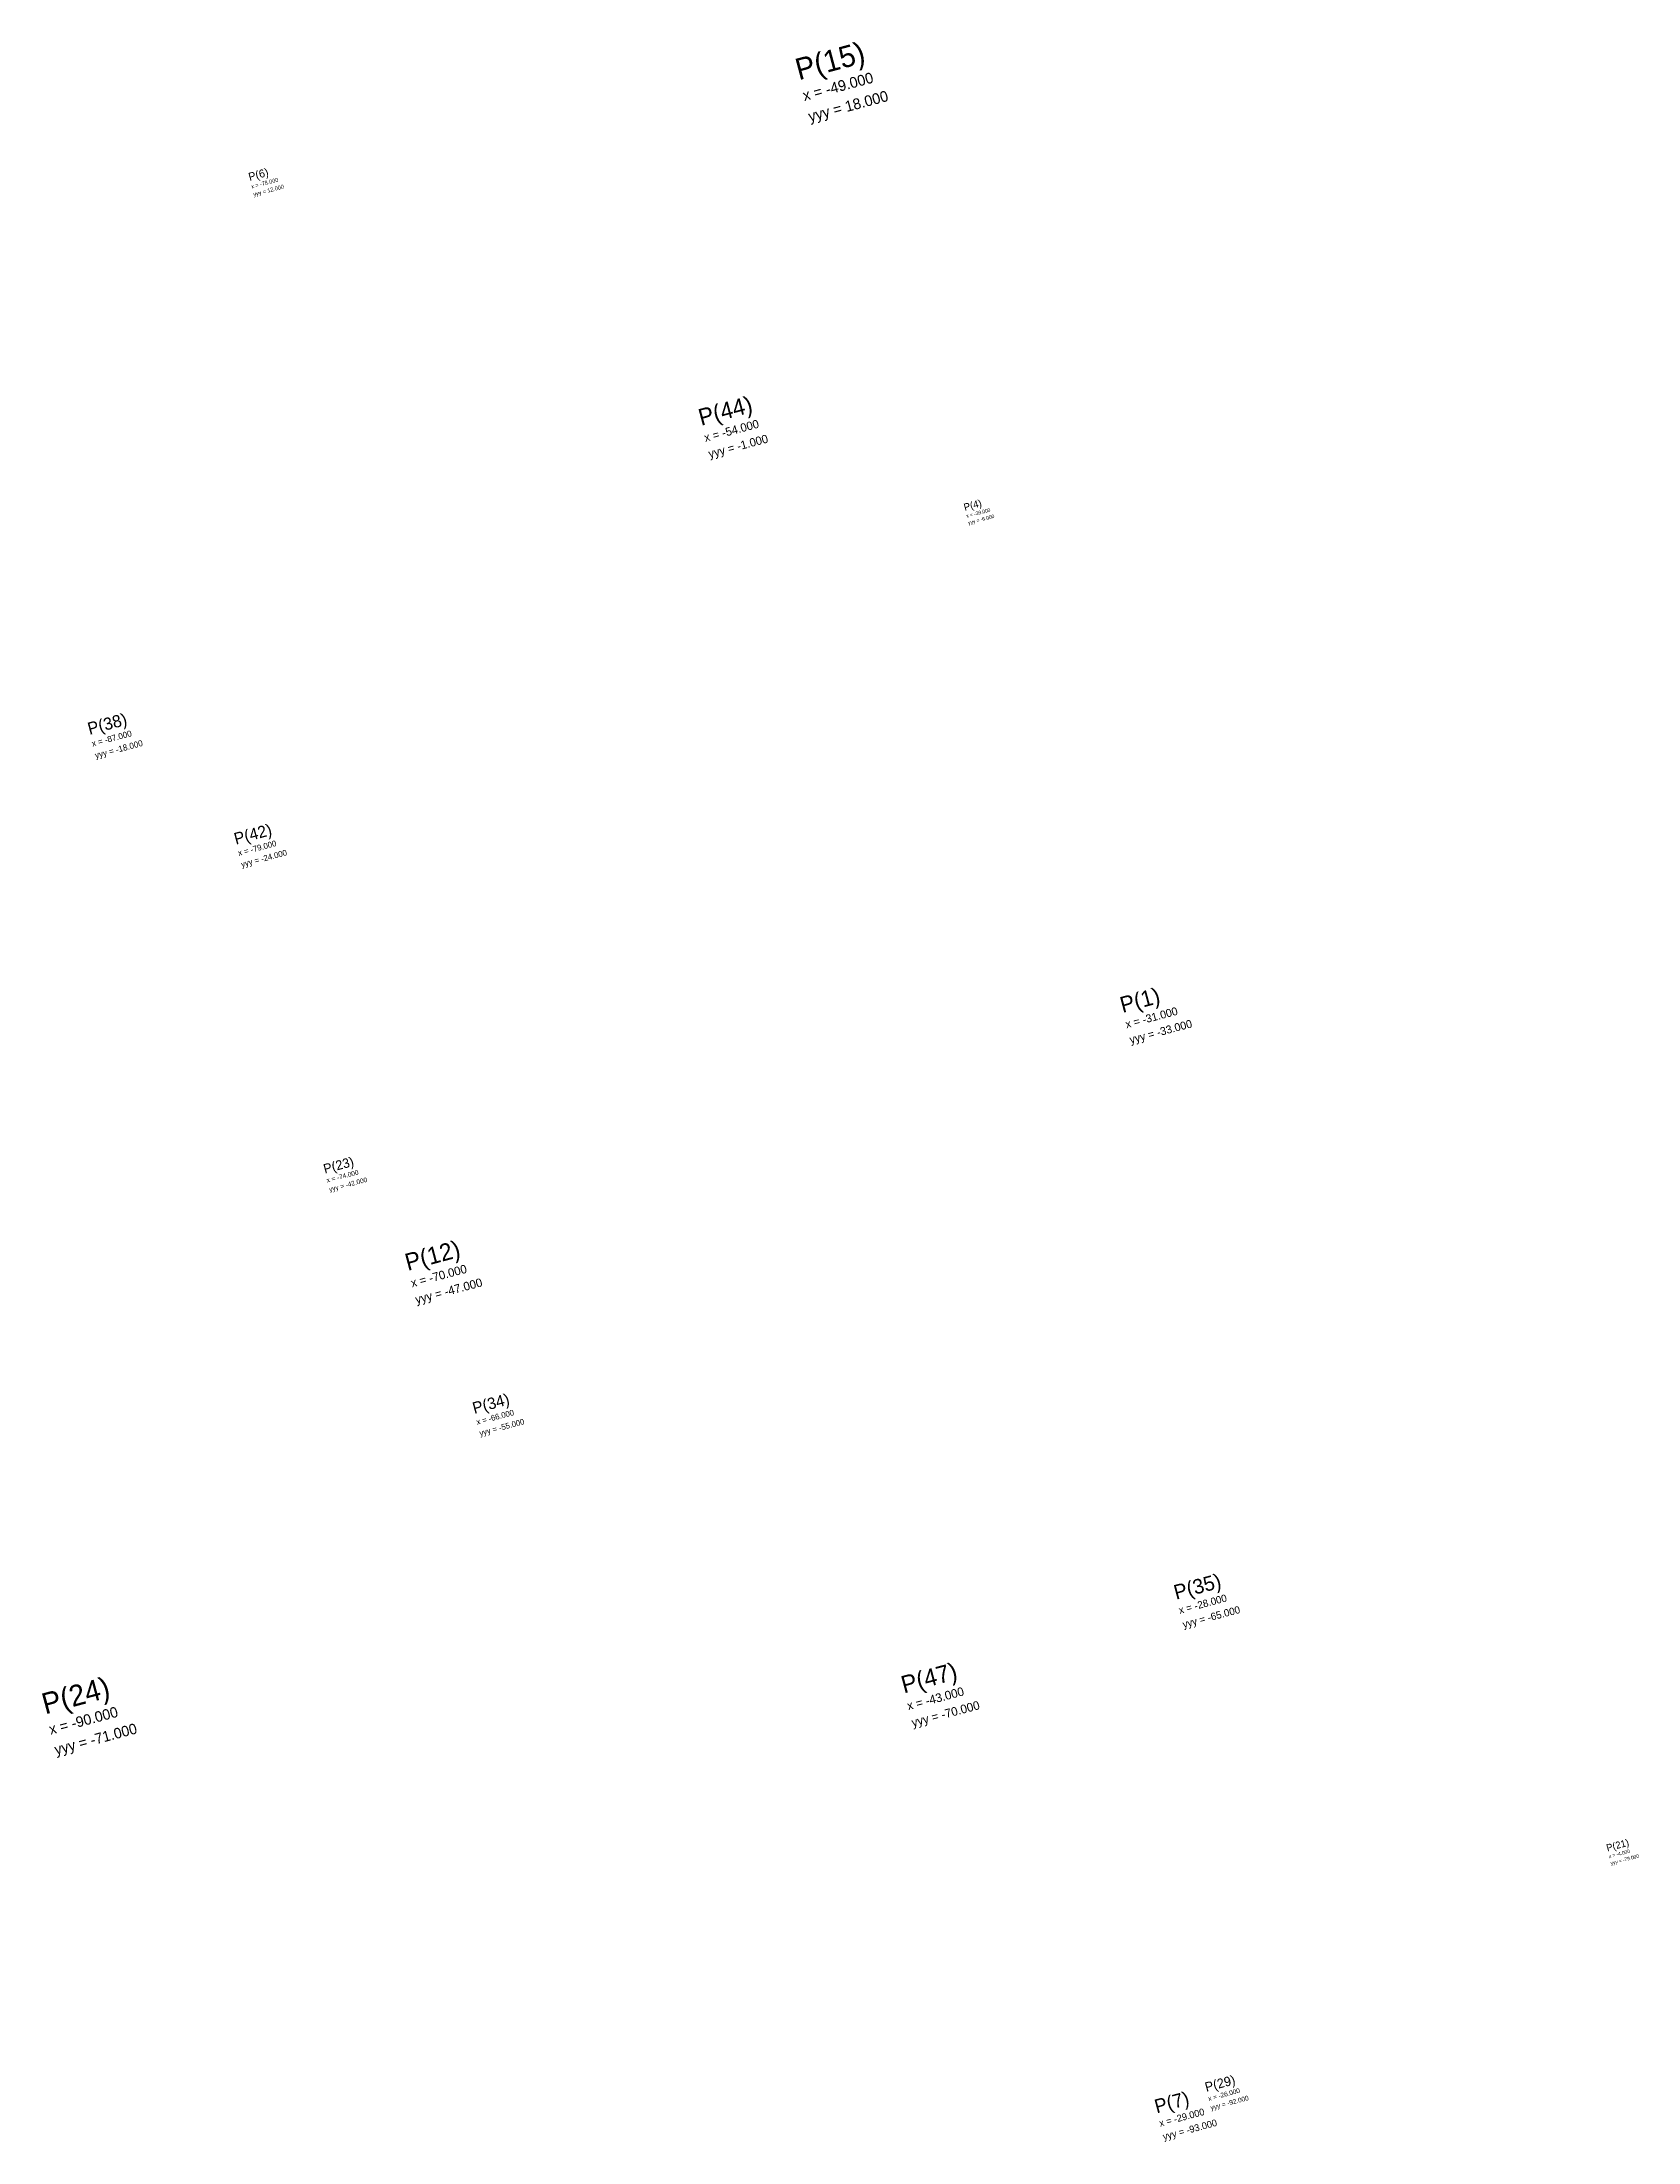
# Model space of a CAD drawing. Header units: metres. Extents: x -89 to 105, y -95 to 101.
# Drawn here: x -88.8 to -1.9, y -95.1 to 19.3 of the extents above; entities that cross this region are included whole.
import ezdxf

# ---------------------------------------------------------------- set-up
doc = ezdxf.new("R2010")
doc.units = ezdxf.units.M

# ---------------------------------------------------------------- blocks, each defined once
blk = doc.blocks.new('FLAG')
at = {"color": 3}
blk.add_attdef('NAME', (0.5, -0.5), '', height=0.5, dxfattribs=at)
at = {"color": 4}
for tag, p in [('XPOS', (0.5, -1)), ('YPOS', (0.5, -1.5))]:
    blk.add_attdef(tag, p, '', height=0.25, dxfattribs=at)

msp = doc.modelspace()

# ---------------------------------------------------------------- block references
at = {"rotation": 15}
for p, xscale, yscale, zscale, values in [((-49, 18), 2.3446946738215053, 2.3446946738215053, 2.3446946738215053, {'NAME': 'P(15)', 'XPOS': 'x = -49.000', 'YPOS': 'yyy = 18.000'}), ((-78, 12), 0.8728734731884513, 0.8728734731884513, 0.8728734731884513, {'NAME': 'P(6)', 'XPOS': 'x = -78.000', 'YPOS': 'yyy = 12.000'}), ((-54, -1), 1.8198211846586927, 1.8198211846586927, 1.8198211846586927, {'NAME': 'P(44)', 'XPOS': 'x = -54.000', 'YPOS': 'yyy = -1.000'}), ((-39, -6), 0.779367845942867, 0.779367845942867, 0.779367845942867, {'NAME': 'P(4)', 'XPOS': 'x = -39.000', 'YPOS': 'yyy = -6.000'}), ((-87, -18), 1.3291830413644186, 1.3291830413644186, 1.3291830413644186, {'NAME': 'P(38)', 'XPOS': 'x = -87.000', 'YPOS': 'yyy = -18.000'}), ((-79, -24), 1.2754071323111769, 1.2754071323111769, 1.2754071323111769, {'NAME': 'P(42)', 'XPOS': 'x = -79.000', 'YPOS': 'yyy = -24.000'}), ((-31, -33), 1.735214801024781, 1.735214801024781, 1.735214801024781, {'NAME': 'P(1)', 'XPOS': 'x = -31.000', 'YPOS': 'yyy = -33.000'}), ((-74, -42), 1.0265578109638507, 1.0265578109638507, 1.0265578109638507, {'NAME': 'P(23)', 'XPOS': 'x = -74.000', 'YPOS': 'yyy = -42.000'}), ((-70, -47), 1.861047178313311, 1.861047178313311, 1.861047178313311, {'NAME': 'P(12)', 'XPOS': 'x = -70.000', 'YPOS': 'yyy = -47.000'}), ((-66, -55), 1.2482142526523388, 1.2482142526523388, 1.2482142526523388, {'NAME': 'P(34)', 'XPOS': 'x = -66.000', 'YPOS': 'yyy = -55.000'}), ((-28, -65), 1.5972964818386515, 1.5972964818386515, 1.5972964818386515, {'NAME': 'P(35)', 'XPOS': 'x = -28.000', 'YPOS': 'yyy = -65.000'}), ((-43, -70), 1.8900572648277392, 1.8900572648277392, 1.8900572648277392, {'NAME': 'P(47)', 'XPOS': 'x = -43.000', 'YPOS': 'yyy = -70.000'}), ((-90, -71), 2.288525427010831, 2.288525427010831, 2.288525427010831, {'NAME': 'P(24)', 'XPOS': 'x = -90.000', 'YPOS': 'yyy = -71.000'}), ((-4, -79), 0.7638501107220319, 0.7638501107220319, 0.7638501107220319, {'NAME': 'P(21)', 'XPOS': 'x = -4.000', 'YPOS': 'yyy = -79.000'}), ((-26, -92), 1.0251710142351511, 1.0251710142351511, 1.0251710142351511, {'NAME': 'P(29)', 'XPOS': 'x = -26.000', 'YPOS': 'yyy = -92.000'}), ((-29, -93), 1.5051286307504361, 1.5051286307504361, 1.5051286307504361, {'NAME': 'P(7)', 'XPOS': 'x = -29.000', 'YPOS': 'yyy = -93.000'})]:
    msp.add_blockref('FLAG', p, dxfattribs=dict(at, xscale=xscale, yscale=yscale, zscale=zscale)).add_auto_attribs(values)

doc.saveas('drawing.dxf')
